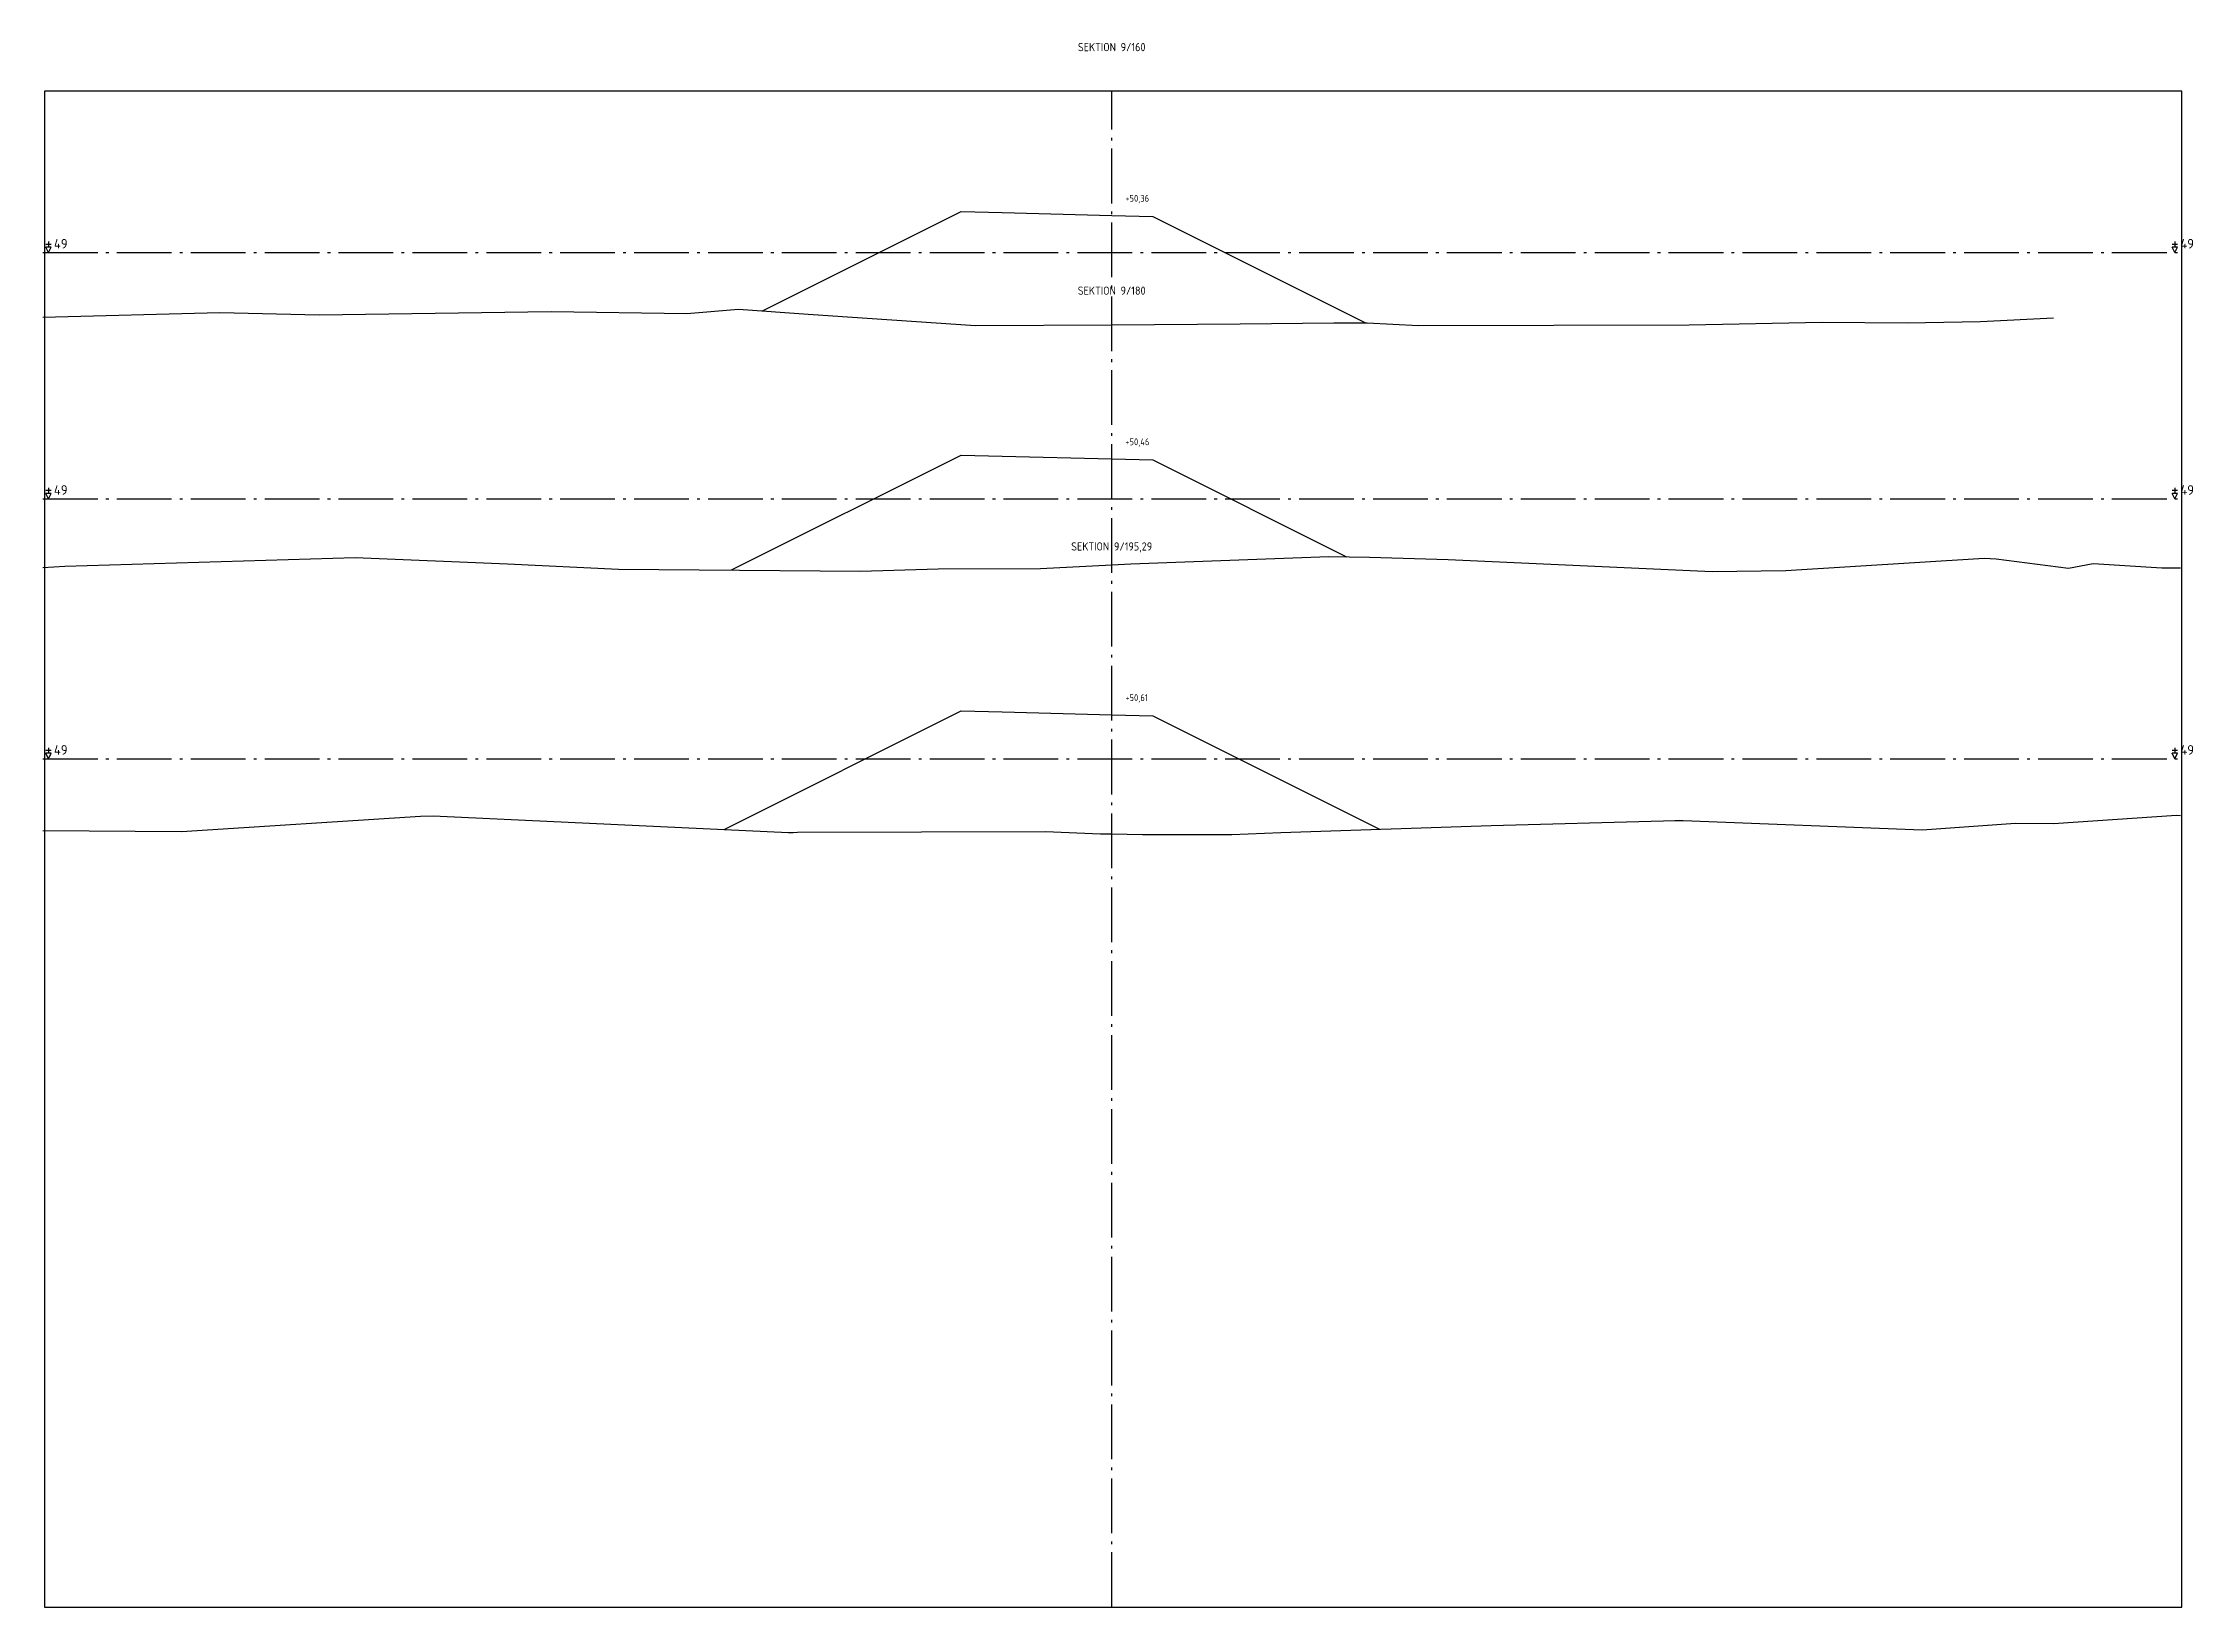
# Model space of a CAD drawing. Header units: metres. Extents: x 164066 to 165347, y 6228109 to 6230364.
# Drawn here: x 164495.4 to 164574, y 6229084.2 to 6229141.3 of the extents above; entities that cross this region are included whole.
import ezdxf
from ezdxf.enums import TextEntityAlignment as Align

# ---------------------------------------------------------------- set-up
doc = ezdxf.new("R2010")
doc.units = ezdxf.units.M
doc.header["$LTSCALE"] = 0.1
doc.linetypes.add('CENTRUMLINJE', pattern=[27, 20, -3, 1, -3])
for name, color, linetype in [('M-000', 7, 'Continuous'), ('M-372A', 3, 'Continuous'), ('M-374C', 6, 'Continuous'), ('M-378A', 7, 'CENTRUMLINJE'), ('M-378AT', 4, 'Continuous'), ('M-378B', 4, 'CENTRUMLINJE'), ('M-378BT', 4, 'Continuous'), ('T19202X', 4, 'Continuous')]:
    doc.layers.add(name, color=color, linetype=linetype)
doc.styles.add('ISO35', font='ISO3098', dxfattribs={"height": 3.5})
doc.styles.add('P_ISO_25', font='ISO', dxfattribs={"height": 2.5})
doc.styles.add('P_ISO_30', font='ISO', dxfattribs={"height": 3})

msp = doc.modelspace()

# ---------------------------------------------------------------- texts
at = {"layer": 'M-378AT', "style": 'ISO35'}
for p in [(164495.844, 6229133.804), (164573.544, 6229133.804), (164495.844, 6229124.804), (164573.544, 6229124.804), (164495.844, 6229115.304), (164573.544, 6229115.304)]:
    msp.add_text('49', height=0.35, dxfattribs=at).set_placement(p)
at = {"layer": 'M-378BT', "style": 'P_ISO_30'}
for s, p in [('SEKTION 9/160', (164534.494, 6229141.014)), ('SEKTION 9/180', (164534.494, 6229132.114)), ('SEKTION 9/195,29', (164534.494, 6229122.765))]:
    msp.add_text(s, height=0.3, dxfattribs=at).set_placement(p, align=Align.CENTER)
at = {"layer": 'M-378BT', "style": 'P_ISO_25'}
for s, p in [('+50,36', (164534.994, 6229135.514)), ('+50,46', (164534.994, 6229126.614)), ('+50,61', (164534.994, 6229117.265))]:
    msp.add_text(s, height=0.25, dxfattribs=at).set_placement(p)

# ---------------------------------------------------------------- linework, layer by layer
at = {"layer": 'M-000'}
msp.add_lwpolyline([(164495.494, 6229084.154), (164573.594, 6229084.154), (164573.594, 6229139.554), (164495.494, 6229139.554), (164495.494, 6229084.154)], dxfattribs=at)
at = {"layer": 'M-372A', "color": 3, "linetype": 'Continuous'}
for points in [[(164495.444, 6229131.3), (164501.9, 6229131.461), (164505.535, 6229131.378), (164514.014, 6229131.496), (164518.974, 6229131.428), (164520.856, 6229131.583), (164523.408, 6229131.4), (164529.518, 6229130.989), (164534.494, 6229131.019), (164539.185, 6229131.048), (164542.609, 6229131.085), (164543.824, 6229131.087), (164545.707, 6229130.994), (164555.594, 6229131.019), (164560.456, 6229131.111), (164563.559, 6229131.093), (164566.238, 6229131.133), (164568.904, 6229131.275)], [(164495.444, 6229122.146), (164496.248, 6229122.198), (164506.845, 6229122.512), (164512.418, 6229122.282), (164516.473, 6229122.089), (164525.315, 6229122.013), (164528.154, 6229122.098), (164531.889, 6229122.108), (164534.494, 6229122.247), (164535.193, 6229122.285), (164542.423, 6229122.545), (164543.909, 6229122.524), (164546.789, 6229122.443), (164556.437, 6229121.994), (164559.128, 6229122.039), (164566.373, 6229122.483), (164566.809, 6229122.463), (164569.453, 6229122.125), (164570.36, 6229122.294), (164572.869, 6229122.137), (164573.544, 6229122.137)], [(164495.444, 6229112.529), (164500.511, 6229112.497), (164509.232, 6229113.059), (164509.707, 6229113.073), (164509.957, 6229113.063), (164522.685, 6229112.458), (164522.861, 6229112.456), (164523.014, 6229112.473), (164532.073, 6229112.501), (164534.081, 6229112.412), (164534.494, 6229112.406), (164535.625, 6229112.39), (164538.884, 6229112.386), (164540.678, 6229112.463), (164548.366, 6229112.722), (164554.655, 6229112.883), (164555.074, 6229112.896), (164555.376, 6229112.896), (164564.109, 6229112.555), (164567.524, 6229112.806), (164568.904, 6229112.791), (164573.404, 6229113.089), (164573.544, 6229113.079)]]:
    msp.add_lwpolyline(points, dxfattribs=at)
at = {"layer": 'M-374C', "color": 6, "linetype": 'Continuous'}
for points in [[(164521.733, 6229131.52), (164528.994, 6229135.151), (164529.494, 6229135.139), (164530.494, 6229135.114), (164534.494, 6229135.014), (164535.494, 6229134.989), (164535.994, 6229134.976), (164543.772, 6229131.087)], [(164520.6, 6229122.054), (164528.994, 6229126.251), (164529.494, 6229126.239), (164530.494, 6229126.214), (164534.494, 6229126.114), (164535.494, 6229126.089), (164535.994, 6229126.076), (164543.074, 6229122.536)], [(164520.329, 6229112.57), (164528.994, 6229116.903), (164529.494, 6229116.89), (164530.494, 6229116.865), (164534.494, 6229116.765), (164535.494, 6229116.74), (164535.994, 6229116.728), (164544.281, 6229112.585)]]:
    msp.add_lwpolyline(points, dxfattribs=at)
at = {"layer": 'M-378A'}
for p, q in [((164495.444, 6229133.654), (164573.544, 6229133.654)), ((164495.444, 6229124.654), (164573.544, 6229124.654)), ((164495.444, 6229115.154), (164573.544, 6229115.154))]:
    msp.add_line(p, q, dxfattribs=at)
at = {"layer": 'M-378AT'}
for p, q in [((164495.744, 6229133.954), (164495.544, 6229133.954)), ((164495.644, 6229134.054), (164495.644, 6229133.854)), ((164573.444, 6229133.954), (164573.244, 6229133.954)), ((164573.344, 6229134.054), (164573.344, 6229133.854)), ((164495.644, 6229133.654), (164495.544, 6229133.854)), ((164495.744, 6229133.854), (164495.544, 6229133.854)), ((164495.644, 6229133.654), (164495.744, 6229133.854)), ((164573.344, 6229133.654), (164573.244, 6229133.854)), ((164573.444, 6229133.854), (164573.244, 6229133.854)), ((164573.344, 6229133.654), (164573.444, 6229133.854)), ((164495.744, 6229124.954), (164495.544, 6229124.954)), ((164495.644, 6229124.654), (164495.544, 6229124.854)), ((164495.744, 6229124.854), (164495.544, 6229124.854)), ((164495.644, 6229125.054), (164495.644, 6229124.854)), ((164495.644, 6229124.654), (164495.744, 6229124.854)), ((164573.444, 6229124.954), (164573.244, 6229124.954)), ((164573.344, 6229124.654), (164573.244, 6229124.854)), ((164573.444, 6229124.854), (164573.244, 6229124.854)), ((164573.344, 6229125.054), (164573.344, 6229124.854)), ((164573.344, 6229124.654), (164573.444, 6229124.854)), ((164495.744, 6229115.454), (164495.544, 6229115.454)), ((164495.644, 6229115.154), (164495.544, 6229115.354)), ((164495.744, 6229115.354), (164495.544, 6229115.354)), ((164495.644, 6229115.554), (164495.644, 6229115.354)), ((164495.644, 6229115.154), (164495.744, 6229115.354)), ((164573.444, 6229115.454), (164573.244, 6229115.454)), ((164573.344, 6229115.154), (164573.244, 6229115.354)), ((164573.444, 6229115.354), (164573.244, 6229115.354)), ((164573.344, 6229115.554), (164573.344, 6229115.354)), ((164573.344, 6229115.154), (164573.444, 6229115.354))]:
    msp.add_line(p, q, dxfattribs=at)
at = {"layer": 'M-378B', "linetype": 'CENTRUMLINJE'}
msp.add_line((164534.494, 6229084.154), (164534.494, 6229139.554), dxfattribs=at)
at = {"layer": 'T19202X'}
for centre in [(164534.494, 6229130.154), (164534.494, 6229121.154), (164534.494, 6229111.654)]:
    msp.add_circle(centre, 0.001, dxfattribs=at)

msp.set_redraw_order([(e.dxf.handle, doc.entitydb.next_handle()) for e in msp.query("TEXT MTEXT ATTDEF DIMENSION ARC_DIMENSION")])  # texts and dimensions are drawn at this point

doc.saveas('drawing.dxf')
